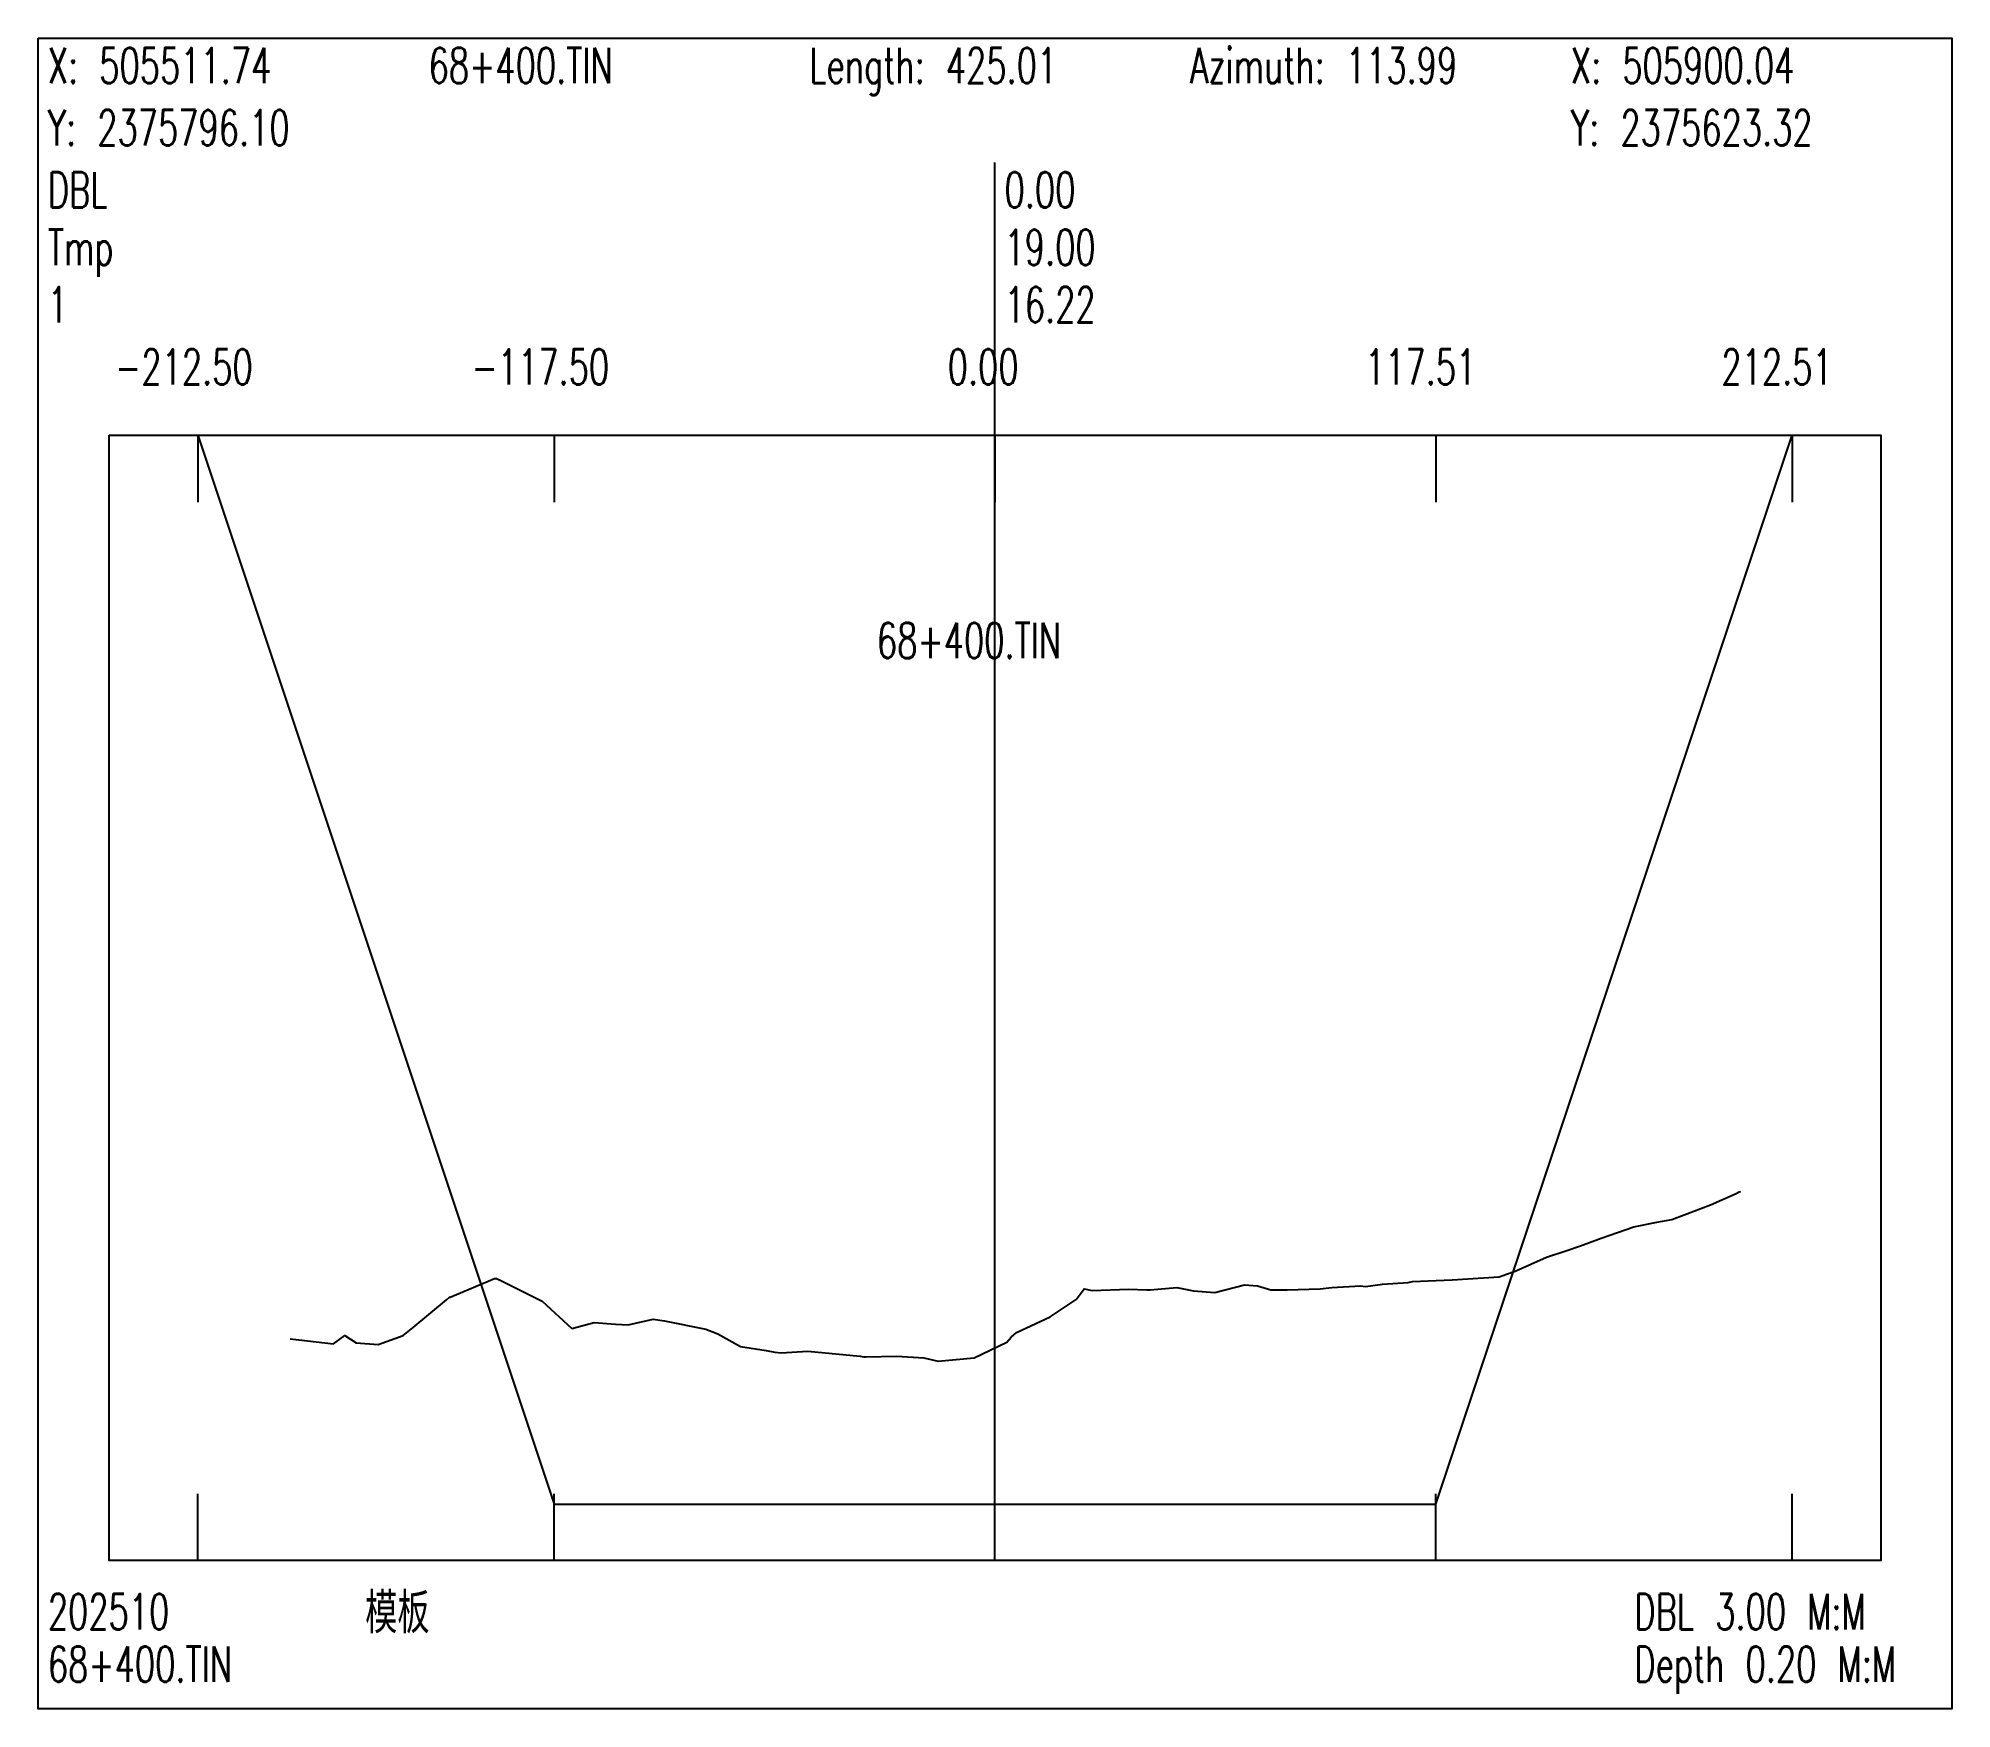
# Model space of a CAD drawing. Extents: x 1 to 171, y -4454 to 0.
# Drawn here: x 1 to 171, y -4008.9 to -3860.4 of the extents above; entities that cross this region are included whole.
import ezdxf

# ---------------------------------------------------------------- set-up
doc = ezdxf.new("R2010")
doc.units = 0
doc.header["$MEASUREMENT"] = 0
doc.layers.add('LABELS', color=7, linetype='Continuous')
doc.layers.add('XSECTION', color=7, linetype='Continuous')
doc.styles.get("Standard").update_dxf_attribs({"font": 'txt.shx'})

msp = doc.modelspace()

# ---------------------------------------------------------------- texts
at = {"layer": 'LABELS', "color": 0, "width": 0.666667}
for s, height, p in [('X: 505511.74', 3.1482, (1.85, -3864.39)), ('68+400.TIN', 3.148, (35.68, -3864.39)), ('Length: 425.01', 3.1482, (69.51, -3864.39)), ('Azimuth: 113.99', 3.1482, (103.34, -3864.39)), ('X: 505900.04', 3.1482, (137.17, -3864.39)), ('Y: 2375796.10', 3.1482, (1.85, -3869.91)), ('Y: 2375623.32', 3.1482, (137.17, -3869.91)), ('DBL', 3.148, (1.85, -3875.44)), ('0.00', 3.148, (86.85, -3875.44)), ('0.00', 3.148, (86.85, -3875.44)), ('Tmp', 3.148, (1.85, -3880.54)), ('19.00', 3.148, (86.85, -3880.54)), ('19.00', 3.148, (86.85, -3880.54)), ('-212.50', 3.148, (7.82, -3891.17)), ('-117.50', 3.148, (39.49, -3891.17)), ('0.00', 3.148, (81.8, -3891.17)), ('117.51', 3.148, (118.87, -3891.17)), ('212.51', 3.148, (150.54, -3891.17)), ('68+400.TIN', 3.148, (75.51, -3915.49)), ('模板', 3.148, (30.04, -4001.8)), ('DBL 3.00 M:M', 3.1482, (142.81, -4001.8)), ('68+400.TIN', 3.148, (1.85, -4006.47)), ('Depth 0.20 M:M', 3.1482, (142.81, -4006.47))]:
    msp.add_text(s, height=height, dxfattribs=at).set_placement(p)
at = {"layer": 'LABELS', "color": 1, "width": 0.666667}
for s, height, p in [('1', 3.15, (1.85, -3885.64)), ('16.22', 3.148, (86.85, -3885.64)), ('16.22', 3.148, (86.85, -3885.64)), ('202510', 3.148, (1.85, -4001.8))]:
    msp.add_text(s, height=height, dxfattribs=at).set_placement(p)

# ---------------------------------------------------------------- linework, layer by layer
at = {"layer": 'XSECTION', "color": 0, "linetype": 'Continuous'}
for points in [[(1, -3860.39), (171, -3860.39), (171, -4008.85), (1, -4008.85), (1, -3860.39)], [(86, -3995.67), (86, -3871.44)], [(86, -3995.67), (86, -3871.44)], [(7.3, -3895.67), (164.71, -3895.67), (164.71, -3995.67), (7.3, -3995.67), (7.3, -3895.67)], [(15.17, -3895.67), (15.17, -3901.61)], [(15.17, -3895.67), (46.83, -3990.67)], [(15.17, -3895.67), (46.83, -3990.67)], [(46.83, -3895.67), (46.83, -3901.61)], [(86, -3895.67), (86, -3901.61)], [(125.17, -3895.67), (125.17, -3901.61)], [(125.17, -3990.67), (156.84, -3895.67)], [(125.17, -3990.67), (156.84, -3895.67)], [(156.84, -3895.67), (156.84, -3901.61)], [(15.17, -3995.67), (15.17, -3989.74)], [(46.83, -3995.67), (46.83, -3989.74)], [(86, -3995.67), (86, -3989.74)], [(125.17, -3995.67), (125.17, -3989.74)], [(156.84, -3995.67), (156.84, -3989.74)], [(46.83, -3990.67), (86, -3990.67)], [(46.83, -3990.67), (46.83, -3990.67)], [(46.83, -3990.67), (86, -3990.67)], [(86, -3990.67), (125.17, -3990.67)], [(86, -3990.67), (125.17, -3990.67)], [(125.17, -3990.67), (125.17, -3990.67)]]:
    msp.add_lwpolyline(points, dxfattribs=at)
at = {"layer": 'XSECTION', "color": 1, "linetype": 'Continuous'}
msp.add_lwpolyline([(23.39, -3975.97), (27.24, -3976.42), (28.25, -3975.67), (29.25, -3976.32), (31.21, -3976.47), (33.41, -3975.67), (34.31, -3974.97), (37.27, -3972.52), (37.55, -3972.27), (37.61, -3972.27), (41.52, -3970.62), (41.71, -3970.62), (42.16, -3970.82), (45.77, -3972.62), (48.4, -3975.07), (50.39, -3974.52), (52.29, -3974.67), (53.42, -3974.72), (55.62, -3974.22), (56.65, -3974.37), (60.3, -3975.12), (61.37, -3975.52), (63.4, -3976.67), (65.68, -3977.02), (66.44, -3977.17), (66.99, -3977.22), (69.37, -3977.07), (74.03, -3977.52), (74.34, -3977.57), (74.52, -3977.57), (77.28, -3977.52), (79.68, -3977.67), (80.96, -3977.97), (84.16, -3977.67), (87.04, -3976.27), (87.43, -3975.82), (87.92, -3975.42), (90.9, -3974.02), (93.21, -3972.47), (93.92, -3971.52), (94.63, -3971.67), (97.86, -3971.57), (99.5, -3971.62), (99.79, -3971.62), (102.16, -3971.42), (103.65, -3971.72), (105.53, -3971.87), (108.16, -3971.17), (109.33, -3971.27), (110.52, -3971.62), (111.97, -3971.62), (114.9, -3971.52), (115.92, -3971.42), (118.48, -3971.27), (118.92, -3971.32), (120.42, -3971.12), (122.7, -3970.97), (123.09, -3970.87), (124.49, -3970.82), (125.9, -3970.77), (126.63, -3970.72), (130.79, -3970.47), (131.44, -3970.22), (132.21, -3969.97), (135.01, -3968.72), (136.81, -3968.12), (138.02, -3967.72), (139.85, -3967.02), (142.75, -3966.02), (144.81, -3965.62), (146.13, -3965.37), (147.23, -3964.97), (149.58, -3964.07), (151.86, -3963.07), (152.11, -3962.92), (152.28, -3962.87)], dxfattribs=at)

msp.set_redraw_order([(e.dxf.handle, doc.entitydb.next_handle()) for e in msp.query("TEXT MTEXT ATTDEF DIMENSION ARC_DIMENSION")])  # texts and dimensions are drawn at this point

doc.saveas('drawing.dxf')
